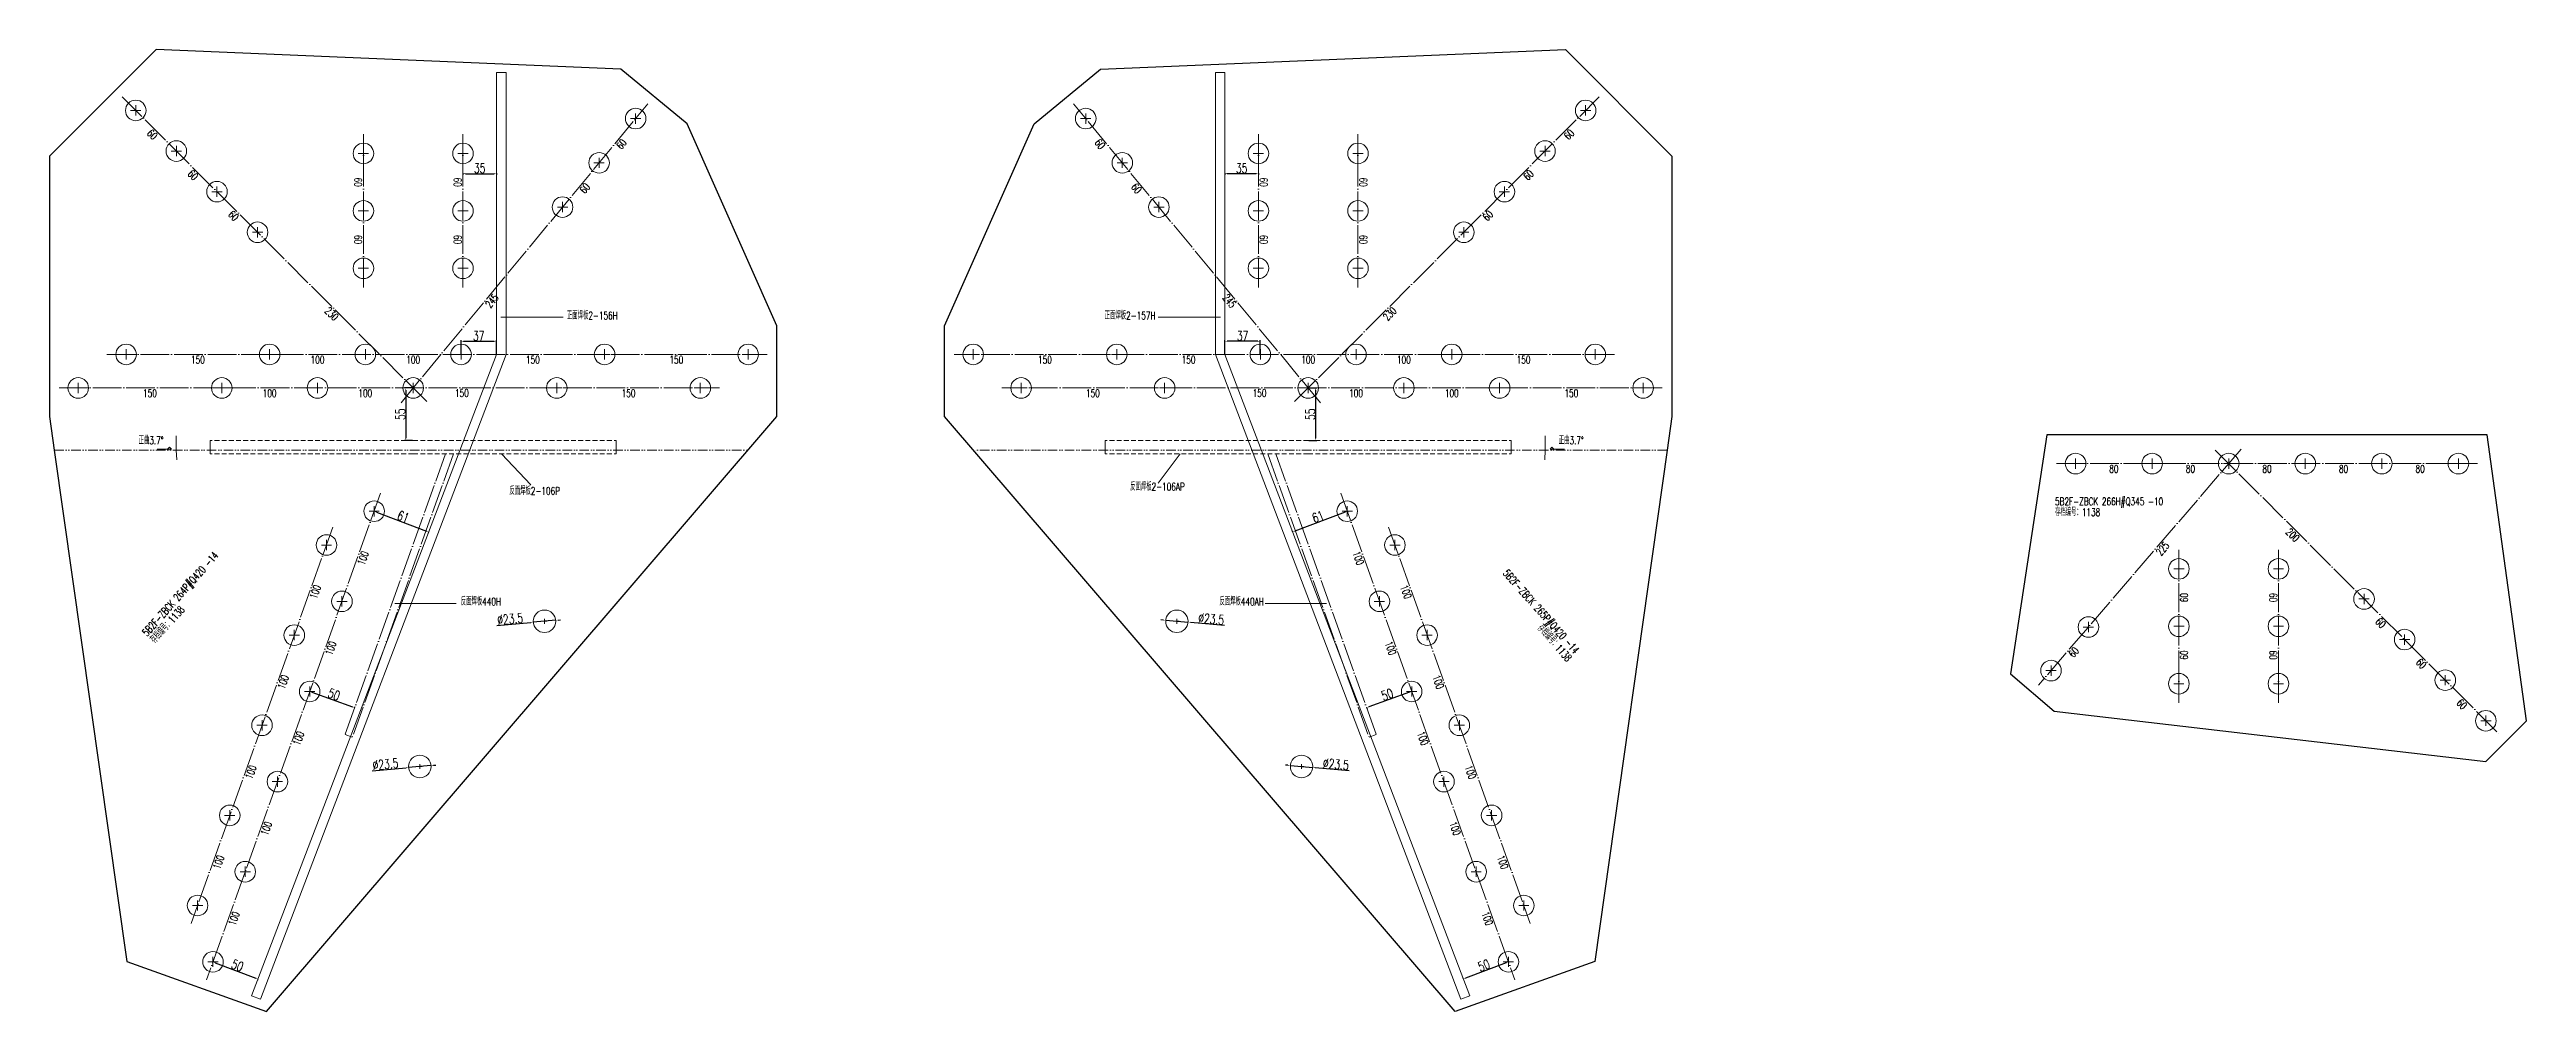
# Model space of a CAD drawing. Header units: millimetres. Extents: x -164 to 144402, y -33030 to 11430.
# Drawn here: x 27723 to 30311, y -15652 to -14647 of the extents above; entities that cross this region are included whole.
import ezdxf
from ezdxf.enums import TextEntityAlignment as Align

# ---------------------------------------------------------------- set-up
doc = ezdxf.new("R2010")
doc.units = ezdxf.units.MM
doc.header["$LTSCALE"] = 20
doc.header["$PDMODE"] = 1
for name, pattern in [('DASHDOT2X', [1.75, 1.5, -0.125, 0, -0.125]), ('DIVIDE', [0.875, 0.5, -0.125, 0, -0.125, 0, -0.125]), ('HIDDEN', [0.375, 0.25, -0.125])]:
    doc.linetypes.add(name, pattern=pattern)
for name, color, linetype, lineweight in [('1', 7, 'Continuous', 25), ('11', 3, 'Continuous', 13), ('12', 7, 'Continuous', 13), ('5', 1, 'Continuous', 13), ('7', 2, 'DASHDOT2X', 13), ('8', 3, 'DIVIDE', 13)]:
    doc.layers.add(name, color=color, linetype=linetype, lineweight=lineweight)
doc.styles.get("Standard").update_dxf_attribs({"font": 'simplex', "width": 0.7, "bigfont": 'gbhzfs.shx'})
doc.dimstyles.new('dimStyle3', dxfattribs={"dimtxt": 2.1, "dimasz": 1, "dimexe": 1.05, "dimexo": 0, "dimgap": 0.525, "dimtad": 1, "dimzin": 0, "dimdsep": 46, "dimtxsty": 'standard', "dimblk": 'OBLIQUE', "dimblk1": 'OBLIQUE', "dimblk2": 'OBLIQUE', "dimcen": 0.09, "dimadec": 0, "dimazin": 0, "dimtfac": 1, "dimtdec": 1, "dimtmove": 0, "dimatfit": 3, "dimfxl": 0, "dimtolj": 1, "dimtzin": 0, "dimarcsym": 0})
doc.dimstyles.get("Standard").update_dxf_attribs({"dimtxt": 2.1, "dimasz": 1, "dimexe": 1.05, "dimexo": 0, "dimgap": 0.525, "dimtad": 1, "dimzin": 0, "dimdsep": 46, "dimtxsty": 'standard', "dimblk": 'OBLIQUE', "dimblk1": 'OBLIQUE', "dimblk2": 'OBLIQUE', "dimcen": 0.09, "dimadec": 0, "dimazin": 0, "dimtfac": 1, "dimtdec": 1, "dimtix": 1, "dimtmove": 0, "dimatfit": 3, "dimfxl": 0, "dimtolj": 1, "dimtzin": 0, "dimarcsym": 0})

msp = doc.modelspace()

# ---------------------------------------------------------------- texts
at = {"layer": '11', "width": 0.7}
for s, rotation, p in [('60', 315, (27833.142, -14732.885)), ('60', 50.44558, (28317.415, -14743.173)), ('60', 309.55442, (28823.603, -14743.173)), ('60', 45, (29307.877, -14732.885)), ('60', 315, (27875.568, -14775.311)), ('60', 45, (29265.45, -14775.311)), ('60', 270, (28049.403, -14785.525)), ('60', 270, (28153.403, -14785.525)), ('60', 50.44558, (28279.202, -14789.43)), ('60', 309.55442, (28861.816, -14789.43)), ('60', 270, (28995.615, -14785.525)), ('60', 270, (29099.615, -14785.525)), ('60', 315, (27917.995, -14817.738)), ('60', 45, (29223.024, -14817.738)), ('60', 270, (28049.403, -14845.525)), ('60', 270, (28153.403, -14845.525)), ('60', 270, (28995.615, -14845.525)), ('60', 270, (29099.615, -14845.525)), ('245', 50.44558, (28182.078, -14907.019)), ('245', 309.55442, (28958.941, -14907.019)), ('230', 315, (28020.525, -14920.268)), ('230', 45, (29120.493, -14920.268)), ('225', 49.354294, (29927.846, -15165.908)), ('200', 315, (30069.65, -15151.328)), ('100', 70.312525, (28046.687, -15176.934)), ('100', 289.687475, (29094.331, -15176.934)), ('100', 70.312525, (27996.889, -15212.22)), ('100', 289.687475, (29144.13, -15212.22)), ('60', 89.975089, (29949.439, -15219.558)), ('60', 270, (30050.5, -15219.557)), ('60', 315, (30161.574, -15243.252)), ('100', 70.312525, (28012.998, -15271.088)), ('100', 289.687475, (29128.02, -15271.088)), ('60', 49.354294, (29835.01, -15274.042)), ('60', 89.975089, (29949.413, -15279.558)), ('60', 270, (30050.5, -15279.557)), ('60', 315, (30204, -15285.679)), ('100', 70.312525, (27963.2, -15306.374)), ('100', 289.687475, (29177.819, -15306.374)), ('60', 315, (30246.427, -15328.105)), ('100', 70.312525, (27979.309, -15365.243)), ('100', 289.687475, (29161.709, -15365.243)), ('100', 70.312525, (27929.511, -15400.529)), ('100', 289.687475, (29211.508, -15400.529)), ('100', 70.312525, (27945.62, -15459.397)), ('100', 289.687475, (29195.398, -15459.397)), ('100', 70.312525, (27895.822, -15494.683)), ('100', 289.687475, (29245.197, -15494.683)), ('100', 70.312525, (27911.931, -15553.551)), ('100', 289.687475, (29229.087, -15553.551))]:
    msp.add_text(s, height=8, rotation=rotation, dxfattribs=at).set_placement(p, align=Align.TOP_CENTER)
for s, p in [('150', (27877.903, -14967.025)), ('100', (28002.903, -14967.025)), ('100', (28102.903, -14967.025)), ('150', (28227.903, -14967.025)), ('150', (28377.903, -14967.025)), ('150', (28763.115, -14967.025)), ('150', (28913.115, -14967.025)), ('100', (29038.115, -14967.025)), ('100', (29138.115, -14967.025)), ('150', (29263.115, -14967.025)), ('150', (27827.903, -15002.025)), ('100', (27952.903, -15002.025)), ('100', (28052.903, -15002.025)), ('150', (28153.737, -15001.906)), ('150', (28327.903, -15002.025)), ('150', (28813.115, -15002.025)), ('150', (28987.281, -15001.906)), ('100', (29088.115, -15002.025)), ('100', (29188.115, -15002.025)), ('150', (29313.115, -15002.025)), ('80', (29880, -15081.057)), ('80', (29960, -15081.057)), ('80', (30040, -15081.057)), ('80', (30120, -15081.057)), ('80', (30200, -15081.057))]:
    msp.add_text(s, height=8, dxfattribs=at).set_placement(p, align=Align.TOP_CENTER)
at = {"layer": '12', "width": 0.7}
for s, p in [('正面焊板2-156H', (28290.078, -14931.277)), ('正面焊板2-157H', (28852.002, -14931.277)), ('正曲3.7°', (27829.048, -15061.76)), ('正曲3.7°', (29313.032, -15061.76)), ('反面焊板2-106P', (28229.856, -15114.501)), ('反面焊板2-106AP', (28880.656, -15110.127)), ('反面焊板440H', (28173.63, -15230.079)), ('反面焊板440AH', (28968.567, -15230.079))]:
    msp.add_text(s, height=8, dxfattribs=at).set_placement(p, align=Align.BOTTOM_CENTER)
for s, p in [('5B2F-ZBCK 266H#Q345 -10 ', (29818.537, -15125.537)), ('存档编号：1138 ', (29818.537, -15136.737))]:
    msp.add_text(s, height=8, dxfattribs=at).set_placement(p, align=Align.BOTTOM_LEFT)
for s, rotation, p in [('5B2F-ZBCK 264P#Q420 -14 ', 48.383989, (27826.783, -15262.16)), ('5B2F-ZBCK 265P#Q420 -14 ', 311.616011, (29239.195, -15196.144)), ('存档编号：1138 ', 48.383989, (27835.156, -15269.599)), ('存档编号：1138 ', 311.616011, (29275.181, -15253.517))]:
    msp.add_text(s, height=8, rotation=rotation, dxfattribs=at).set_placement(p, align=Align.BOTTOM_LEFT)

# ---------------------------------------------------------------- blocks, each defined once
blk = doc.blocks.new('M20')
for p, q in [((-0.5, 0), (0.5, 0)), ((0, -0.5), (0, 0.5))]:
    blk.add_line(p, q)
blk.add_circle((0, 0), 1)
blk = doc.blocks.new('*D79')
at = {"layer": '12', "color": 0, "lineweight": -2}
for p, q in [((28102.3, -15000.5), (28093.8, -15000.5)), ((28095.1, -15003), (28095.1, -15053)), ((28102.3, -15055.5), (28093.8, -15055.5))]:
    blk.add_line(p, q, dxfattribs=at)
at = {"layer": '12', "color": 0}
for points in [[(28094.7, -15003), (28095.5, -15003), (28095.1, -15000.5)], [(28094.7, -15053), (28095.5, -15053), (28095.1, -15055.5)]]:
    blk.add_solid(points, dxfattribs=at)
at = {"layer": 'Defpoints', "color": 0}
for p in [(28102.9, -15000.5), (28095.1, -15055.5), (28102.9, -15055.5)]:
    blk.add_point(p, dxfattribs=at)
at = {"layer": '12', "color": 0, "insert": (28089.5, -15028), "char_height": 10, "attachment_point": 5, "rotation": 90}
blk.add_mtext('55', dxfattribs=at)
blk = doc.blocks.new('*D80')
at = {"layer": '12', "color": 0, "lineweight": -2}
for p, q in [((28154.9, -14776.3), (28154.9, -14777.9)), ((28157.4, -14776.7), (28187.4, -14776.7)), ((28189.9, -14776.3), (28189.9, -14777.9))]:
    blk.add_line(p, q, dxfattribs=at)
at = {"layer": '12', "color": 0}
for points in [[(28157.4, -14776.2), (28157.4, -14777.1), (28154.9, -14776.7)], [(28187.4, -14776.2), (28187.4, -14777.1), (28189.9, -14776.7)]]:
    blk.add_solid(points, dxfattribs=at)
at = {"layer": 'Defpoints', "color": 0}
for p in [(28154.9, -14775.7), (28189.9, -14775.7), (28189.9, -14776.7)]:
    blk.add_point(p, dxfattribs=at)
at = {"layer": '12', "color": 0, "insert": (28172.4, -14771), "char_height": 10, "attachment_point": 5}
blk.add_mtext('35', dxfattribs=at)
blk = doc.blocks.new('*D81')
at = {"layer": '12', "color": 0, "lineweight": -2}
for p, q in [((27893.9, -15599.5), (27894.1, -15599)), ((27896, -15601), (27938.4, -15617.2)), ((27940.5, -15618.7), (27940.3, -15619.3))]:
    blk.add_line(p, q, dxfattribs=at)
at = {"layer": '12', "color": 0}
for points in [[(27896.2, -15600.6), (27895.9, -15601.4), (27893.7, -15600.1)], [(27938.6, -15616.8), (27938.3, -15617.6), (27940.8, -15618.1)]]:
    blk.add_solid(points, dxfattribs=at)
at = {"layer": 'Defpoints', "color": 0}
for p in [(27893.7, -15600.1), (27940.8, -15618.1), (27940.8, -15618.1)]:
    blk.add_point(p, dxfattribs=at)
at = {"layer": '12', "color": 0, "insert": (27919.2, -15603.9), "char_height": 10, "attachment_point": 5, "rotation": 339.1047}
blk.add_mtext('50', dxfattribs=at)
blk = doc.blocks.new('*D82')
at = {"layer": '12', "color": 0, "lineweight": -2}
for p, q in [((28061.9, -15129.9), (28061.7, -15130.5)), ((28064.5, -15130.2), (28116.7, -15150.2)), ((28118.8, -15151.7), (28118.6, -15152.3))]:
    blk.add_line(p, q, dxfattribs=at)
at = {"layer": '12', "color": 0}
for points in [[(28064.6, -15129.9), (28064.3, -15130.6), (28062.1, -15129.4)], [(28116.9, -15149.8), (28116.6, -15150.6), (28119.1, -15151.1)]]:
    blk.add_solid(points, dxfattribs=at)
at = {"layer": 'Defpoints', "color": 0}
for p in [(28062.1, -15129.4), (28119.1, -15151.1), (28119.1, -15151.1)]:
    blk.add_point(p, dxfattribs=at)
at = {"layer": '12', "color": 0, "insert": (28092.6, -15135), "char_height": 10, "attachment_point": 5, "rotation": 339.1047}
blk.add_mtext('61', dxfattribs=at)
blk = doc.blocks.new('*D83')
at = {"layer": '12', "color": 0, "lineweight": -2}
for p, q in [((28152.9, -14964.9), (28152.9, -14950.5)), ((28155.4, -14951.7), (28187.4, -14951.7)), ((28189.9, -14964.9), (28189.9, -14950.5))]:
    blk.add_line(p, q, dxfattribs=at)
at = {"layer": '12', "color": 0}
for points in [[(28155.4, -14951.3), (28155.4, -14952.1), (28152.9, -14951.7)], [(28187.4, -14951.3), (28187.4, -14952.1), (28189.9, -14951.7)]]:
    blk.add_solid(points, dxfattribs=at)
at = {"layer": 'Defpoints', "color": 0}
for p in [(28189.9, -14951.7), (28152.9, -14965.5), (28189.9, -14965.5)]:
    blk.add_point(p, dxfattribs=at)
at = {"layer": '12', "color": 0, "insert": (28171.4, -14946.1), "char_height": 10, "attachment_point": 5}
blk.add_mtext('37', dxfattribs=at)
blk = doc.blocks.new('*D84')
at = {"layer": '12', "color": 0, "lineweight": -2}
for p, q in [((27995, -15317.1), (27995.2, -15316.5)), ((27997.1, -15318.5), (28039.5, -15333.7)), ((28042, -15333.9), (28042.2, -15333.3))]:
    blk.add_line(p, q, dxfattribs=at)
at = {"layer": '12', "color": 0}
for points in [[(27997.2, -15318.1), (27997, -15318.9), (27994.7, -15317.7)], [(28039.6, -15333.3), (28039.3, -15334.1), (28041.8, -15334.5)]]:
    blk.add_solid(points, dxfattribs=at)
at = {"layer": 'Defpoints', "color": 0}
for p in [(27994.7, -15317.7), (28041.8, -15334.5), (28041.8, -15334.5)]:
    blk.add_point(p, dxfattribs=at)
at = {"layer": '12', "color": 0, "insert": (28020.2, -15320.8), "char_height": 10, "attachment_point": 5, "rotation": 340.3125}
blk.add_mtext('50', dxfattribs=at)
blk = doc.blocks.new('*D90')
at = {"layer": '12', "color": 0, "lineweight": -2}
for p, q in [((29143.9, -15318.5), (29101.6, -15333.7)), ((29146.5, -15318.2), (29146.7, -15318.8)), ((29099.4, -15335.1), (29099.6, -15335.7))]:
    blk.add_line(p, q, dxfattribs=at)
at = {"layer": '12', "color": 0}
for points in [[(29143.8, -15318.1), (29144.1, -15318.9), (29146.3, -15317.7)], [(29101.4, -15333.3), (29101.7, -15334.1), (29099.2, -15334.5)]]:
    blk.add_solid(points, dxfattribs=at)
at = {"layer": 'Defpoints', "color": 0}
for p in [(29146.3, -15317.7), (29099.2, -15334.5), (29099.2, -15334.5)]:
    blk.add_point(p, dxfattribs=at)
at = {"layer": '12', "color": 0, "insert": (29120.8, -15320.8), "char_height": 10, "attachment_point": 5, "rotation": 19.6875}
blk.add_mtext('50', dxfattribs=at)
blk = doc.blocks.new('*D89')
at = {"layer": '12', "color": 0, "lineweight": -2}
for p, q in [((28951.1, -14964.9), (28951.1, -14950.5)), ((28985.6, -14951.7), (28953.6, -14951.7)), ((28988.1, -14964.9), (28988.1, -14950.5))]:
    blk.add_line(p, q, dxfattribs=at)
at = {"layer": '12', "color": 0}
for points in [[(28953.6, -14951.3), (28953.6, -14952.1), (28951.1, -14951.7)], [(28985.6, -14951.3), (28985.6, -14952.1), (28988.1, -14951.7)]]:
    blk.add_solid(points, dxfattribs=at)
at = {"layer": 'Defpoints', "color": 0}
for p in [(28951.1, -14951.7), (28951.1, -14965.5), (28988.1, -14965.5)]:
    blk.add_point(p, dxfattribs=at)
at = {"layer": '12', "color": 0, "insert": (28969.6, -14946.1), "char_height": 10, "attachment_point": 5}
blk.add_mtext('37', dxfattribs=at)
blk = doc.blocks.new('*D88')
at = {"layer": '12', "color": 0, "lineweight": -2}
for p, q in [((29076.6, -15130.2), (29024.3, -15150.2)), ((29079.1, -15129.9), (29079.3, -15130.5)), ((29021.7, -15150.5), (29021.5, -15149.9))]:
    blk.add_line(p, q, dxfattribs=at)
at = {"layer": '12', "color": 0}
for points in [[(29076.4, -15129.9), (29076.7, -15130.6), (29078.9, -15129.4)], [(29024.1, -15149.8), (29024.4, -15150.6), (29022, -15151.1)]]:
    blk.add_solid(points, dxfattribs=at)
at = {"layer": 'Defpoints', "color": 0}
for p in [(29078.9, -15129.4), (29022, -15151.1), (29022, -15151.1)]:
    blk.add_point(p, dxfattribs=at)
at = {"layer": '12', "color": 0, "insert": (29048.4, -15135), "char_height": 10, "attachment_point": 5, "rotation": 20.8953}
blk.add_mtext('61', dxfattribs=at)
blk = doc.blocks.new('*D87')
at = {"layer": '12', "color": 0, "lineweight": -2}
for p, q in [((29245, -15601), (29202.6, -15617.2)), ((29247.1, -15599.5), (29246.9, -15599)), ((29200, -15617.5), (29199.8, -15616.9))]:
    blk.add_line(p, q, dxfattribs=at)
at = {"layer": '12', "color": 0}
for points in [[(29244.9, -15600.6), (29245.2, -15601.4), (29247.3, -15600.1)], [(29202.4, -15616.8), (29202.7, -15617.6), (29200.2, -15618.1)]]:
    blk.add_solid(points, dxfattribs=at)
at = {"layer": 'Defpoints', "color": 0}
for p in [(29247.3, -15600.1), (29200.2, -15618.1), (29200.2, -15618.1)]:
    blk.add_point(p, dxfattribs=at)
at = {"layer": '12', "color": 0, "insert": (29221.8, -15603.9), "char_height": 10, "attachment_point": 5, "rotation": 20.8953}
blk.add_mtext('50', dxfattribs=at)
blk = doc.blocks.new('*D86')
at = {"layer": '12', "color": 0, "lineweight": -2}
for p, q in [((28951.1, -14776.3), (28951.1, -14777.9)), ((28983.6, -14776.7), (28953.6, -14776.7)), ((28986.1, -14776.3), (28986.1, -14777.9))]:
    blk.add_line(p, q, dxfattribs=at)
at = {"layer": '12', "color": 0}
for points in [[(28953.6, -14776.2), (28953.6, -14777.1), (28951.1, -14776.7)], [(28983.6, -14776.2), (28983.6, -14777.1), (28986.1, -14776.7)]]:
    blk.add_solid(points, dxfattribs=at)
at = {"layer": 'Defpoints', "color": 0}
for p in [(28951.1, -14775.7), (28951.1, -14776.7), (28986.1, -14775.7)]:
    blk.add_point(p, dxfattribs=at)
at = {"layer": '12', "color": 0, "insert": (28968.6, -14771), "char_height": 10, "attachment_point": 5}
blk.add_mtext('35', dxfattribs=at)
blk = doc.blocks.new('*D85')
at = {"layer": '12', "color": 0, "lineweight": -2}
for p, q in [((29038.7, -15000.5), (29047.2, -15000.5)), ((29045.9, -15003), (29045.9, -15053)), ((29038.7, -15055.5), (29047.2, -15055.5))]:
    blk.add_line(p, q, dxfattribs=at)
at = {"layer": '12', "color": 0}
for points in [[(29045.5, -15003), (29046.3, -15003), (29045.9, -15000.5)], [(29045.5, -15053), (29046.3, -15053), (29045.9, -15055.5)]]:
    blk.add_solid(points, dxfattribs=at)
at = {"layer": 'Defpoints', "color": 0}
for p in [(29038.1, -15000.5), (29038.1, -15055.5), (29045.9, -15055.5)]:
    blk.add_point(p, dxfattribs=at)
at = {"layer": '12', "color": 0, "insert": (29040.3, -15028), "char_height": 10, "attachment_point": 5, "rotation": 90}
blk.add_mtext('55', dxfattribs=at)
blk = doc.blocks.new('*D142')
at = {"layer": '12', "color": 0, "lineweight": -2}
for p, q in [((28251.8, -15243.3), (28228.4, -15245.4)), ((28254.3, -15243.1), (28256.8, -15242.8)), ((28190.3, -15248.8), (28225.9, -15245.6))]:
    blk.add_line(p, q, dxfattribs=at)
at = {"layer": '12', "color": 0}
for points in [[(28254.2, -15242.7), (28254.3, -15243.5), (28251.8, -15243.3)], [(28225.8, -15245.2), (28225.9, -15246), (28228.4, -15245.4)]]:
    blk.add_solid(points, dxfattribs=at)
at = {"layer": 'Defpoints', "color": 0}
for p in [(28251.8, -15243.3), (28228.4, -15245.4)]:
    blk.add_point(p, dxfattribs=at)
at = {"layer": '12', "color": 0, "insert": (28204.2, -15241.9), "char_height": 10, "attachment_point": 5, "rotation": 5.0769}
blk.add_mtext('∅23.5', dxfattribs=at)
blk = doc.blocks.new('*D143')
at = {"layer": '12', "color": 0, "lineweight": -2}
for p, q in [((28060, -15400.5), (28095.6, -15397.4)), ((28121.5, -15395), (28098.1, -15397.1)), ((28124, -15394.8), (28126.5, -15394.6))]:
    blk.add_line(p, q, dxfattribs=at)
at = {"layer": '12', "color": 0}
for points in [[(28095.6, -15396.9), (28095.6, -15397.8), (28098.1, -15397.1)], [(28124, -15394.4), (28124, -15395.2), (28121.5, -15395)]]:
    blk.add_solid(points, dxfattribs=at)
at = {"layer": 'Defpoints', "color": 0}
for p in [(28098.1, -15397.1), (28121.5, -15395)]:
    blk.add_point(p, dxfattribs=at)
at = {"layer": '12', "color": 0, "insert": (28073.9, -15393.6), "char_height": 10, "attachment_point": 5, "rotation": 5.0769}
blk.add_mtext('∅23.5', dxfattribs=at)
blk = doc.blocks.new('*D144')
at = {"layer": '12', "color": 0, "lineweight": -2}
for p, q in [((28886.8, -15243.1), (28884.3, -15242.8)), ((28889.2, -15243.3), (28912.7, -15245.4)), ((28950.8, -15248.8), (28915.1, -15245.6))]:
    blk.add_line(p, q, dxfattribs=at)
at = {"layer": '12', "color": 0}
for points in [[(28886.8, -15242.7), (28886.7, -15243.5), (28889.2, -15243.3)], [(28915.2, -15245.2), (28915.1, -15246), (28912.7, -15245.4)]]:
    blk.add_solid(points, dxfattribs=at)
at = {"layer": 'Defpoints', "color": 0}
for p in [(28889.2, -15243.3), (28912.7, -15245.4)]:
    blk.add_point(p, dxfattribs=at)
at = {"layer": '12', "color": 0, "insert": (28936.8, -15241.9), "char_height": 10, "attachment_point": 5, "rotation": 354.9231}
blk.add_mtext('∅23.5', dxfattribs=at)
blk = doc.blocks.new('*D145')
at = {"layer": '12', "color": 0, "lineweight": -2}
for p, q in [((29017, -15394.8), (29014.5, -15394.6)), ((29019.5, -15395), (29042.9, -15397.1)), ((29081, -15400.5), (29045.4, -15397.4))]:
    blk.add_line(p, q, dxfattribs=at)
at = {"layer": '12', "color": 0}
for points in [[(29017.1, -15394.4), (29017, -15395.2), (29019.5, -15395)], [(29045.4, -15396.9), (29045.4, -15397.8), (29042.9, -15397.1)]]:
    blk.add_solid(points, dxfattribs=at)
at = {"layer": 'Defpoints', "color": 0}
for p in [(29019.5, -15395), (29042.9, -15397.1)]:
    blk.add_point(p, dxfattribs=at)
at = {"layer": '12', "color": 0, "insert": (29067.1, -15393.6), "char_height": 10, "attachment_point": 5, "rotation": 354.9231}
blk.add_mtext('∅23.5', dxfattribs=at)

# ---------------------------------------------------------------- dimensions: what is measured, and where the dimension line sits
at = {"layer": '12'}
for p1, p2, distance, override, picture, middle in [((28154.903, -14775.677), (28189.903, -14775.677), -0.973, {"dimtxt": 10, "dimasz": 2.5, "dimexe": 1.25, "dimexo": 0.625, "dimgap": 0.625, "dimzin": 8, "dimcen": 2.5, "dimtdec": 2, "dimtix": 0, "dimtolj": 0, "dimtzin": 8}, '*D80', (28172.403, -14771.025)), ((28986.115, -14775.677), (28951.115, -14775.677), 0.973, {"dimtxt": 10, "dimasz": 2.5, "dimexe": 1.25, "dimexo": 0.625, "dimgap": 0.625, "dimzin": 8, "dimcen": 2.5, "dimtdec": 2, "dimtix": 0, "dimtolj": 0, "dimtzin": 8}, '*D86', (28968.615, -14771.025)), ((28152.903, -14965.525), (28189.903, -14965.525), 13.802, {"dimtxt": 10, "dimasz": 2.5, "dimexe": 1.25, "dimexo": 0.625, "dimgap": 0.625, "dimzin": 8, "dimcen": 2.5, "dimtdec": 2, "dimtix": 0, "dimtolj": 0, "dimtzin": 8}, '*D83', (28171.403, -14946.098)), ((28988.115, -14965.525), (28951.115, -14965.525), -13.802, {"dimtxt": 10, "dimasz": 2.5, "dimexe": 1.25, "dimexo": 0.625, "dimgap": 0.625, "dimzin": 8, "dimcen": 2.5, "dimtdec": 2, "dimtix": 0, "dimtolj": 0, "dimtzin": 8}, '*D89', (28969.615, -14946.098)), ((28102.903, -15000.525), (28102.903, -15055.525), -7.811, {"dimtxt": 10, "dimasz": 2.5, "dimexe": 1.25, "dimexo": 0.625, "dimgap": 0.625, "dimzin": 8, "dimcen": 2.5, "dimtdec": 2, "dimtix": 0, "dimtolj": 0, "dimtzin": 8}, '*D79', (28089.467, -15028.025)), ((29038.115, -15000.525), (29038.115, -15055.525), 7.811, {"dimtxt": 10, "dimasz": 2.5, "dimexe": 1.25, "dimexo": 0.625, "dimgap": 0.625, "dimzin": 8, "dimcen": 2.5, "dimtdec": 2, "dimtix": 0, "dimtolj": 0, "dimtzin": 8}, '*D85', (29040.302, -15028.025)), ((28062.119, -15129.351), (28119.06, -15151.089), 0, {"dimtxt": 10, "dimasz": 2.5, "dimexe": 1.25, "dimexo": 0.625, "dimgap": 0.625, "dimdec": 0, "dimzin": 8, "dimcen": 2.5, "dimtdec": 2, "dimtix": 0, "dimtolj": 0, "dimtzin": 8}, '*D82', (28092.596, -15134.965)), ((29078.899, -15129.351), (29021.958, -15151.089), 0, {"dimtxt": 10, "dimasz": 2.5, "dimexe": 1.25, "dimexo": 0.625, "dimgap": 0.625, "dimdec": 0, "dimzin": 8, "dimcen": 2.5, "dimtdec": 2, "dimtix": 0, "dimtolj": 0, "dimtzin": 8}, '*D88', (29048.422, -15134.965)), ((27994.741, -15317.66), (28041.819, -15334.504), 0, {"dimtxt": 10, "dimasz": 2.5, "dimexe": 1.25, "dimexo": 0.625, "dimgap": 0.625, "dimzin": 8, "dimcen": 2.5, "dimtdec": 2, "dimtix": 0, "dimtolj": 0, "dimtzin": 8}, '*D84', (28020.175, -15320.786)), ((29146.277, -15317.66), (29099.2, -15334.504), 0, {"dimtxt": 10, "dimasz": 2.5, "dimexe": 1.25, "dimexo": 0.625, "dimgap": 0.625, "dimzin": 8, "dimcen": 2.5, "dimtdec": 2, "dimtix": 0, "dimtolj": 0, "dimtzin": 8}, '*D90', (29120.844, -15320.786)), ((27893.675, -15600.123), (27940.77, -15618.103), 0, {"dimtxt": 10, "dimasz": 2.5, "dimexe": 1.25, "dimexo": 0.625, "dimgap": 0.625, "dimdec": 0, "dimzin": 8, "dimcen": 2.5, "dimtdec": 2, "dimtix": 0, "dimtolj": 0, "dimtzin": 8}, '*D81', (27919.228, -15603.858)), ((29247.344, -15600.123), (29200.249, -15618.103), 0, {"dimtxt": 10, "dimasz": 2.5, "dimexe": 1.25, "dimexo": 0.625, "dimgap": 0.625, "dimdec": 0, "dimzin": 8, "dimcen": 2.5, "dimtdec": 2, "dimtix": 0, "dimtolj": 0, "dimtzin": 8}, '*D87', (29221.79, -15603.858))]:
    dim = msp.add_aligned_dim(p1=p1, p2=p2, distance=distance, dimstyle='standard', override=override, dxfattribs=at)
    dim.commit()
    dim.dimension.update_dxf_attribs({"geometry": picture, "text_midpoint": middle})
for p1, p2, picture, middle in [((28251.772, -15243.292), (28228.364, -15245.372), '*D142', (28204.667, -15247.477)), ((28889.247, -15243.292), (28912.654, -15245.372), '*D144', (28936.352, -15247.477)), ((28121.505, -15395.05), (28098.097, -15397.129), '*D143', (28074.4, -15399.235)), ((29019.514, -15395.05), (29042.922, -15397.129), '*D145', (29066.619, -15399.235))]:
    dim = msp.add_diameter_dim_2p(p1=p1, p2=p2, dimstyle='dimStyle3', override={"dimtxt": 10, "dimasz": 2.5, "dimexe": 1.25, "dimexo": 0.625, "dimgap": 0.625, "dimzin": 8, "dimcen": 2.5, "dimtdec": 2, "dimtolj": 0, "dimtzin": 8}, dxfattribs=at)
    dim.commit()
    dim.dimension.update_dxf_attribs({"geometry": picture, "text_midpoint": middle, "dimtype": 163})

# ---------------------------------------------------------------- linework, layer by layer
at = {"layer": '1'}
for p, q in [((27834.203, -14646.971), (27722.903, -14758.271)), ((28319.779, -14667.3), (27834.203, -14646.971)), ((28821.24, -14667.3), (29306.816, -14646.971)), ((29306.816, -14646.971), (29418.115, -14758.271)), ((28389.165, -14724.619), (28319.779, -14667.3)), ((28751.854, -14724.619), (28821.24, -14667.3)), ((28482.903, -14935.525), (28389.165, -14724.619)), ((28658.115, -14935.525), (28751.854, -14724.619)), ((27722.903, -14758.271), (27722.903, -15030.525)), ((29418.115, -14758.271), (29418.115, -15030.525)), ((28482.903, -15030.525), (28482.903, -14935.525)), ((28658.115, -15030.525), (28658.115, -14935.525)), ((27722.903, -15030.525), (27727.861, -15065.525)), ((27949.476, -15651.952), (28482.903, -15030.525)), ((29191.543, -15651.952), (28658.115, -15030.525)), ((29418.115, -15030.525), (29413.157, -15065.525)), ((29810, -15049.557), (29772.024, -15299.043)), ((30270, -15049.557), (29810, -15049.557)), ((30311.127, -15348.257), (30270, -15049.557)), ((27727.861, -15065.525), (27803.537, -15599.734)), ((29413.157, -15065.525), (29337.482, -15599.734)), ((29772.024, -15299.043), (29817.546, -15338.13)), ((29817.546, -15338.13), (30268.701, -15390.684)), ((30268.701, -15390.684), (30311.127, -15348.257)), ((27803.537, -15599.734), (27949.476, -15651.952)), ((29337.482, -15599.734), (29191.543, -15651.952))]:
    msp.add_line(p, q, dxfattribs=at)
at = {"layer": '12'}
for p, q in [((28189.903, -14670.953), (28199.903, -14670.953)), ((28951.115, -14670.953), (28941.115, -14670.953)), ((28194.543, -14926.711), (28259.659, -14926.711)), ((28946.476, -14926.711), (28881.36, -14926.711)), ((27848.205, -15062.525), (27846.205, -15064.525)), ((27850.205, -15064.525), (27848.205, -15062.525)), ((27855.205, -15065.525), (27855.205, -15050.525)), ((27890.903, -15055.525), (27890.903, -15069.525)), ((28314.903, -15055.525), (28314.903, -15069.525)), ((28826.115, -15055.525), (28826.115, -15069.525)), ((29250.115, -15055.525), (29250.115, -15069.525)), ((29285.813, -15065.525), (29285.813, -15050.525)), ((29290.813, -15064.525), (29292.813, -15062.525)), ((29292.813, -15062.525), (29294.813, -15064.525)), ((27835.205, -15064.525), (27850.205, -15064.525)), ((27855.205, -15065.525), (27855.776, -15075.504)), ((28195.25, -15069.525), (28225.836, -15101.587)), ((28904.295, -15069.525), (28881.278, -15099.844)), ((29285.813, -15065.525), (29285.243, -15075.504)), ((29305.813, -15064.525), (29290.813, -15064.525)), ((28083.829, -15225.683), (28147.913, -15225.683)), ((28237.568, -15244.332), (28242.568, -15244.332)), ((28240.068, -15246.832), (28240.068, -15241.832)), ((28903.45, -15244.332), (28898.45, -15244.332)), ((28900.95, -15246.832), (28900.95, -15241.832)), ((29057.19, -15225.683), (28993.106, -15225.683)), ((28039.244, -15365.446), (28031.712, -15362.751)), ((29101.774, -15365.446), (29109.307, -15362.751)), ((28107.301, -15396.09), (28112.301, -15396.09)), ((28109.801, -15398.59), (28109.801, -15393.59)), ((29033.718, -15396.09), (29028.718, -15396.09)), ((29031.218, -15398.59), (29031.218, -15393.59)), ((27934.014, -15635.799), (27943.429, -15639.168)), ((29207.005, -15635.799), (29197.589, -15639.168))]:
    msp.add_line(p, q, dxfattribs=at)
at = {"layer": '12', "linetype": 'HIDDEN'}
for p, q in [((28102.903, -15055.525), (27890.903, -15055.525)), ((28102.903, -15055.525), (28314.903, -15055.525)), ((29038.115, -15055.525), (28826.115, -15055.525)), ((29038.115, -15055.525), (29250.115, -15055.525)), ((28102.903, -15069.525), (27890.903, -15069.525)), ((28102.903, -15069.525), (28314.903, -15069.525)), ((29038.115, -15069.525), (28826.115, -15069.525)), ((29038.115, -15069.525), (29250.115, -15069.525))]:
    msp.add_line(p, q, dxfattribs=at)
at = {"layer": '12'}
for centre in [(28240.068, -15244.332), (28900.95, -15244.332), (28109.801, -15396.09), (29031.218, -15396.09)]:
    msp.add_circle(centre, 11.75, dxfattribs=at)
at = {"layer": '7', "color": 0, "linetype": 'ByBlock'}
for p, q in [((28189.903, -14965.525), (28189.903, -14670.953)), ((28199.903, -14965.525), (28199.903, -14670.953)), ((28941.115, -14965.525), (28941.115, -14670.953)), ((28951.115, -14965.525), (28951.115, -14670.953)), ((28189.903, -14965.525), (27934.014, -15635.799)), ((28199.903, -14965.525), (27943.429, -15639.168)), ((28941.115, -14965.525), (29197.589, -15639.168)), ((28951.115, -14965.525), (29207.005, -15635.799))]:
    msp.add_line(p, q, dxfattribs=at)
at = {"layer": '7'}
for p, q in [((28117.045, -15014.667), (27798.847, -14696.469)), ((29023.973, -15014.667), (29342.171, -14696.469)), ((28090.166, -15015.945), (28348.102, -14703.669)), ((29050.852, -15015.945), (28792.917, -14703.669)), ((28050.903, -14895.525), (28050.903, -14735.525)), ((28154.903, -14895.525), (28154.903, -14735.525)), ((28986.115, -14895.525), (28986.115, -14735.525)), ((29090.115, -14895.525), (29090.115, -14735.525)), ((27782.903, -14965.525), (28472.903, -14965.525)), ((29358.115, -14965.525), (28668.115, -14965.525)), ((27732.903, -15000.525), (28422.903, -15000.525)), ((29408.115, -15000.525), (28718.115, -15000.525)), ((28136.63, -15069.525), (28031.712, -15362.751)), ((28145.126, -15069.525), (28039.244, -15365.446)), ((28995.892, -15069.525), (29101.774, -15365.446)), ((29004.389, -15069.525), (29109.307, -15362.751)), ((30013.028, -15064.382), (29801.301, -15311)), ((29820, -15079.557), (30260, -15079.557)), ((29985.858, -15065.415), (30282.843, -15362.4)), ((28068.857, -15110.52), (27886.937, -15618.954)), ((29072.161, -15110.52), (29254.082, -15618.954)), ((28019.059, -15145.806), (27870.827, -15560.086)), ((29121.96, -15145.806), (29270.191, -15560.086)), ((29947.961, -15169.557), (29947.891, -15329.557)), ((30052, -15169.557), (30052, -15329.557))]:
    msp.add_line(p, q, dxfattribs=at)
at = {"layer": '8'}
for p, q in [((27727.861, -15065.525), (28451.811, -15065.525)), ((29413.157, -15065.525), (28689.207, -15065.525))]:
    msp.add_line(p, q, dxfattribs=at)

# ---------------------------------------------------------------- block references
at = {"layer": '5', "yscale": 10.75, "zscale": 10.75}
for p, xscale in [((27812.989, -14710.611), 10.75), ((29328.029, -14710.611), -10.75), ((28335.365, -14719.089), 10.75), ((28805.653, -14719.089), -10.75), ((27855.416, -14753.037), 10.75), ((28050.903, -14755.525), 10.75), ((28154.903, -14755.525), 10.75), ((28986.115, -14755.525), -10.75), ((29090.115, -14755.525), -10.75), ((29285.603, -14753.037), -10.75), ((28297.152, -14765.346), 10.75), ((28843.866, -14765.346), -10.75), ((27897.842, -14795.464), 10.75), ((28258.939, -14811.604), 10.75), ((28882.079, -14811.604), -10.75), ((29243.176, -14795.464), -10.75), ((27940.269, -14837.89), 10.75), ((28050.903, -14815.525), 10.75), ((28154.903, -14815.525), 10.75), ((28986.115, -14815.525), -10.75), ((29090.115, -14815.525), -10.75), ((29200.75, -14837.89), -10.75), ((28050.903, -14875.525), 10.75), ((28154.903, -14875.525), 10.75), ((28986.115, -14875.525), -10.75), ((29090.115, -14875.525), -10.75), ((27802.903, -14965.525), 10.75), ((27952.903, -14965.525), 10.75), ((28052.903, -14965.525), 10.75), ((28152.903, -14965.525), 10.75), ((28302.903, -14965.525), 10.75), ((28452.903, -14965.525), 10.75), ((28688.115, -14965.525), -10.75), ((28838.115, -14965.525), -10.75), ((28988.115, -14965.525), -10.75), ((29088.115, -14965.525), -10.75), ((29188.115, -14965.525), -10.75), ((29338.115, -14965.525), -10.75), ((27752.903, -15000.525), 10.75), ((27902.903, -15000.525), 10.75), ((28002.903, -15000.525), 10.75), ((28102.903, -15000.525), 10.75), ((28252.903, -15000.525), 10.75), ((28402.903, -15000.525), 10.75), ((28738.115, -15000.525), -10.75), ((28888.115, -15000.525), -10.75), ((29038.115, -15000.525), -10.75), ((29138.115, -15000.525), -10.75), ((29238.115, -15000.525), -10.75), ((29388.115, -15000.525), -10.75), ((29840, -15079.557), 10.75), ((29920, -15079.557), 10.75), ((30000, -15079.557), 10.75), ((30080, -15079.557), 10.75), ((30160, -15079.557), 10.75), ((30240, -15079.557), 10.75), ((28062.119, -15129.351), 10.75), ((29078.899, -15129.351), -10.75), ((28012.321, -15164.637), 10.75), ((29128.698, -15164.637), -10.75), ((29947.952, -15189.557), 10.75), ((30052, -15189.557), 10.75), ((28028.43, -15223.506), 10.75), ((29112.588, -15223.506), -10.75), ((30141.421, -15220.978), 10.75), ((29853.415, -15250.305), 10.75), ((29947.926, -15249.557), 10.75), ((30052, -15249.557), 10.75), ((27978.632, -15258.792), 10.75), ((29162.387, -15258.792), -10.75), ((30183.848, -15263.405), 10.75), ((29814.328, -15295.826), 10.75), ((30226.274, -15305.831), 10.75), ((27994.741, -15317.66), 10.75), ((29146.277, -15317.66), -10.75), ((29947.9, -15309.557), 10.75), ((30052, -15309.557), 10.75), ((27944.943, -15352.946), 10.75), ((29196.076, -15352.946), -10.75), ((30268.701, -15348.257), 10.75), ((27961.053, -15411.814), 10.75), ((29179.966, -15411.814), -10.75), ((27911.254, -15447.101), 10.75), ((29229.765, -15447.101), -10.75), ((27927.364, -15505.969), 10.75), ((29213.655, -15505.969), -10.75), ((27877.565, -15541.255), 10.75), ((29263.454, -15541.255), -10.75), ((27893.675, -15600.123), 10.75), ((29247.344, -15600.123), -10.75)]:
    msp.add_blockref('M20', p, dxfattribs=dict(at, xscale=xscale))

msp.set_redraw_order([(e.dxf.handle, doc.entitydb.next_handle()) for e in msp.query("TEXT MTEXT ATTDEF DIMENSION ARC_DIMENSION")])  # texts and dimensions are drawn at this point

doc.saveas('drawing.dxf')
